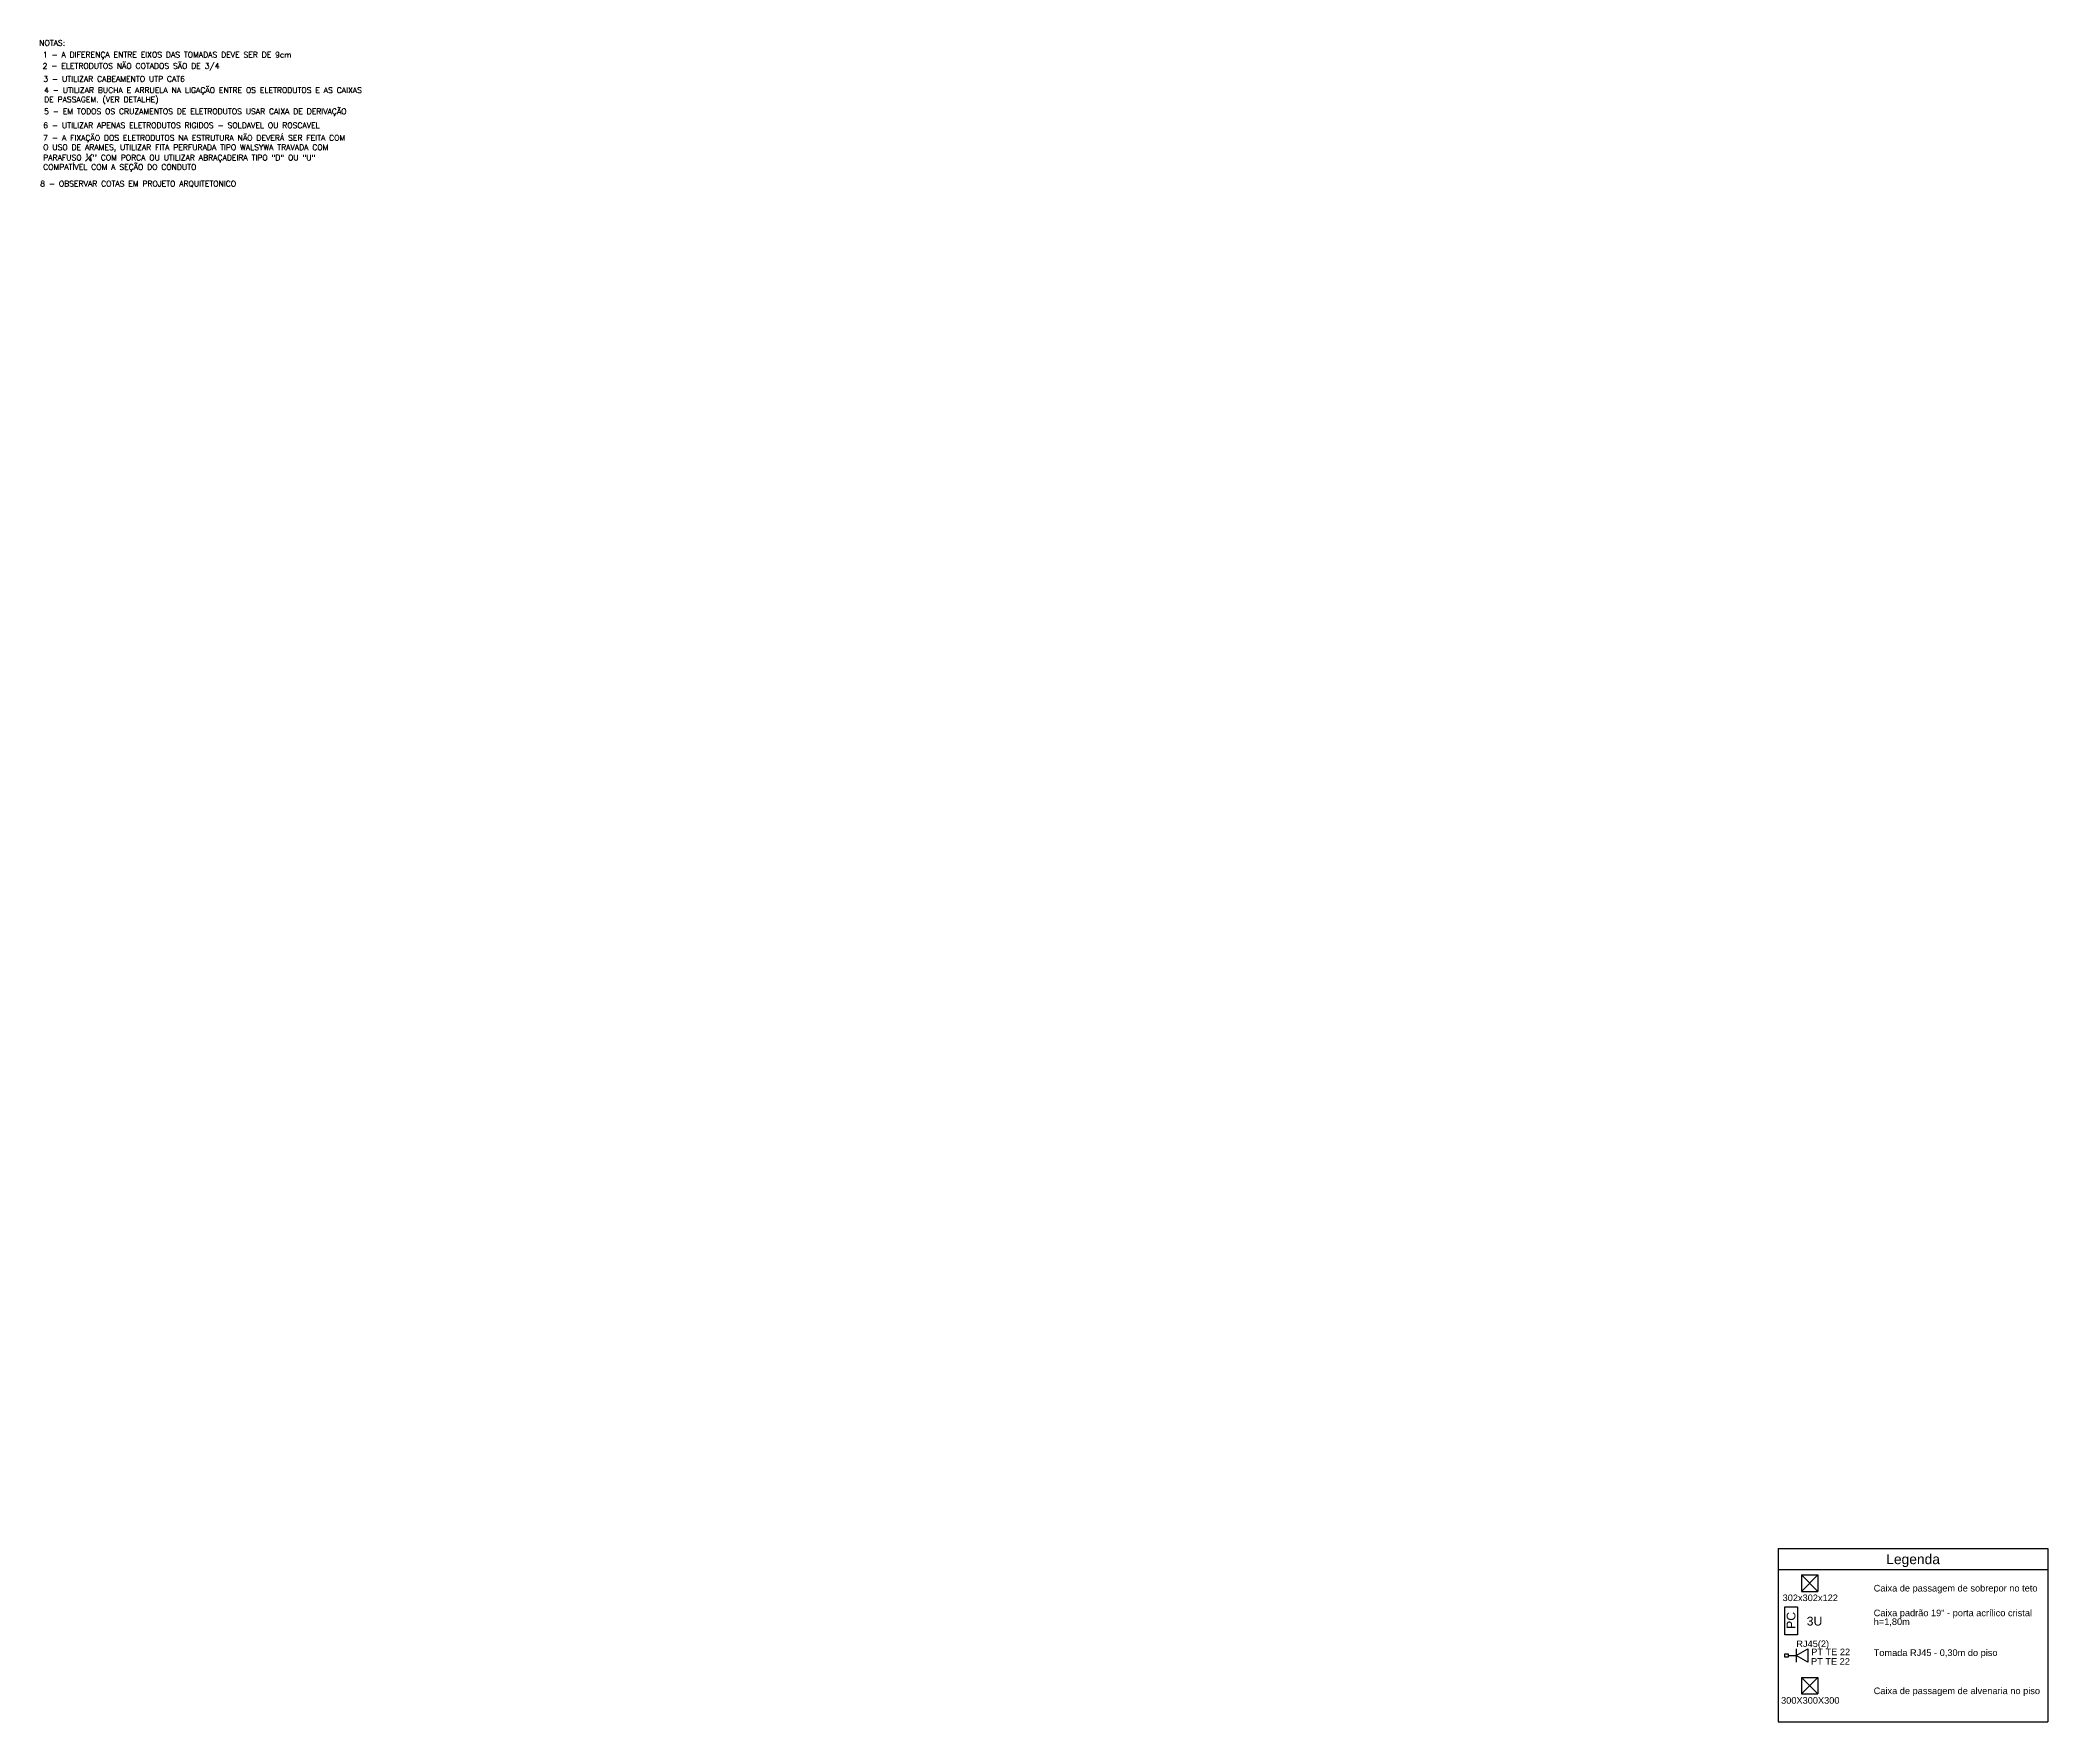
# Model space of a CAD drawing. Header units: millimetres. Extents: x -258 to 42, y -1396 to 15.
# Drawn here: x -100.6 to -36.1, y -68.6 to -14.5 of the extents above; entities that cross this region are included whole.
import ezdxf

# ---------------------------------------------------------------- set-up
doc = ezdxf.new("R2010")
doc.units = ezdxf.units.MM
doc.header["$LTSCALE"] = 10
doc.header["$MEASUREMENT"] = 0
doc.layers.add('3', color=3, linetype='Continuous')
doc.layers.add('P-SIMBOL', color=170, linetype='Continuous')
for name, color, linetype, lineweight in [('CE-Textos pontos', 5, 'Continuous', 20), ('DI-Linhas do quadro', 1, 'Continuous', 30), ('DI-Textos do quadro', 7, 'Continuous', 20), ('DI-Título do quadro', 1, 'Continuous', 30)]:
    doc.layers.add(name, color=color, linetype=linetype, lineweight=lineweight)
doc.styles.add('Arial', font='arial.ttf')
doc.styles.add('ROMANS', font='romans')

msp = doc.modelspace()

# ---------------------------------------------------------------- texts
at = {"layer": '3', "style": 'ROMANS'}
for s, p in [('NOTAS:', (-100.649, -14.709)), ('2 - ELETRODUTOS NÃO COTADOS SÃO DE 3/4', (-100.539, -15.446)), ('1 - A DIFERENÇA ENTRE EIXOS DAS TOMADAS DEVE SER DE 9cm', (-100.534, -15.086)), ('3 - UTILIZAR CABEAMENTO UTP CAT6', (-100.517, -15.865)), ('8 - OBSERVAR COTAS EM PROJETO ARQUITETONICO', (-100.617, -19.231))]:
    msp.add_text(s, height=0.18, dxfattribs=at).set_placement(p)
at = {"layer": '3', "char_height": 0.18, "attachment_point": 1, "style": 'ROMANS'}
for s, insert, width in [('\\pt1.44;4 - UTILIZAR BUCHA E ARRUELA NA LIGAÇÃO ENTRE OS ELETRODUTOS E AS CAIXAS DE PASSAGEM. (VER DETALHE)', (-100.492, -16.045), 11.24147), ('\\pt1.44;5 - EM TODOS OS CRUZAMENTOS DE ELETRODUTOS USAR CAIXA DE DERIVAÇÃO', (-100.492, -16.729), 11.24147), ('6 - UTILIZAR APENAS ELETRODUTOS RIGIDOS - SOLDAVEL OU ROSCAVEL', (-100.52, -17.176), 10.67462), ('\\A1;7 - A FIXAÇÃO DOS ELETRODUTOS NA ESTRUTURA NÃO DEVERÁ SER FEITA COM O USO DE ARAMES, UTILIZAR FITA PERFURADA TIPO WALSYWA TRAVADA COM PARAFUSO {\\H0.7x;\\S1#4;}\'\' COM PORCA OU UTILIZAR ABRAÇADEIRA TIPO "D" OU "U" COMPATÍVEL COM A SEÇÃO DO CONDUTO', (-100.52, -17.578), 10.67462)]:
    msp.add_mtext(s, dxfattribs=dict(at, insert=insert, width=width))
at = {"layer": 'CE-Textos pontos', "char_height": 0.2118, "attachment_point": 7, "line_spacing_factor": 0.798, "style": 'Arial'}
for s, insert, width in [('RJ45(2)', (-44.182, -66.218), 1.77912), ('PT TE 22', (-43.703, -66.414), 2.03328), ('PT TE 22', (-43.71, -66.721), 2.03328)]:
    msp.add_mtext(s, dxfattribs=dict(at, insert=insert, width=width))
at = {"layer": 'DI-Textos do quadro', "char_height": 0.2118, "attachment_point": 7, "line_spacing_factor": 0.798, "style": 'Arial'}
for s, insert, width in [('Caixa de passagem de sobrepor no teto', (-41.696, -64.432), 9.40392), ('Caixa padrão 19" - porta acrílico cristal\\Ph=1,80m', (-41.696, -65.483), 10.42056), ('Tomada RJ45 - 0,30m do piso', (-41.696, -66.504), 6.86232), ('Caixa de passagem de alvenaria no piso', (-41.696, -67.729), 9.40392)]:
    msp.add_mtext(s, dxfattribs=dict(at, insert=insert, width=width))
at = {"layer": 'DI-Título do quadro', "insert": (-40.43, -63.585), "char_height": 0.3177, "width": 2.66868, "attachment_point": 8, "line_spacing_factor": 0.798, "style": 'Arial'}
msp.add_mtext('Legenda', dxfattribs=at)
at = {"layer": 'P-SIMBOL', "attachment_point": 8, "line_spacing_factor": 0.798, "style": 'Arial'}
for s, insert, char_height, width in [('302x302x122', (-43.734, -64.68), 0.2118, 2.79576), ('3U', (-43.598, -65.466), 0.2824, 0.67776), ('300X300X300', (-43.734, -67.976), 0.2118, 2.79576)]:
    msp.add_mtext(s, dxfattribs=dict(at, insert=insert, char_height=char_height, width=width))
at = {"layer": 'P-SIMBOL', "insert": (-44.207, -65.296), "char_height": 0.2824, "width": 0.67776, "attachment_point": 8, "rotation": 90.00021, "line_spacing_factor": 0.798, "style": 'Arial'}
msp.add_mtext('PC', dxfattribs=at)

# ---------------------------------------------------------------- linework, layer by layer
at = {"layer": 'DI-Linhas do quadro', "linetype": 'Continuous'}
for p, q in [((-44.761, -62.986), (-36.099, -62.986)), ((-44.761, -62.986), (-44.761, -68.555)), ((-36.099, -62.986), (-36.099, -68.555)), ((-44.761, -63.657), (-36.099, -63.657)), ((-44.761, -68.555), (-36.099, -68.555))]:
    msp.add_line(p, q, dxfattribs=at)
at = {"layer": 'P-SIMBOL'}
for p, q in [((-44.02, -63.834), (-43.49, -63.834)), ((-44.02, -63.834), (-44.02, -64.364)), ((-44.02, -63.834), (-43.49, -64.364)), ((-43.49, -63.834), (-44.02, -64.364)), ((-43.49, -63.834), (-43.49, -64.364)), ((-44.02, -64.364), (-43.49, -64.364)), ((-44.549, -66.48), (-44.549, -66.374)), ((-44.549, -66.374), (-44.443, -66.374)), ((-44.443, -66.374), (-44.443, -66.48)), ((-44.443, -66.427), (-44.186, -66.427)), ((-44.186, -66.427), (-43.811, -66.211)), ((-44.186, -66.211), (-44.186, -66.643)), ((-43.811, -66.643), (-44.186, -66.427)), ((-43.811, -66.211), (-43.811, -66.643)), ((-44.443, -66.48), (-44.549, -66.48)), ((-44.02, -67.13), (-43.49, -67.13)), ((-44.02, -67.13), (-44.02, -67.66)), ((-44.02, -67.13), (-43.49, -67.66)), ((-43.49, -67.13), (-44.02, -67.66)), ((-44.02, -67.66), (-43.49, -67.66)), ((-43.49, -67.13), (-43.49, -67.66))]:
    msp.add_line(p, q, dxfattribs=at)
msp.add_lwpolyline([(-44.549, -64.856), (-44.149, -64.856), (-44.149, -65.76), (-44.549, -65.76), (-44.549, -64.856)], dxfattribs=at)

msp.set_redraw_order([(e.dxf.handle, doc.entitydb.next_handle()) for e in msp.query("TEXT MTEXT ATTDEF DIMENSION ARC_DIMENSION")])  # texts and dimensions are drawn at this point

doc.saveas('drawing.dxf')
